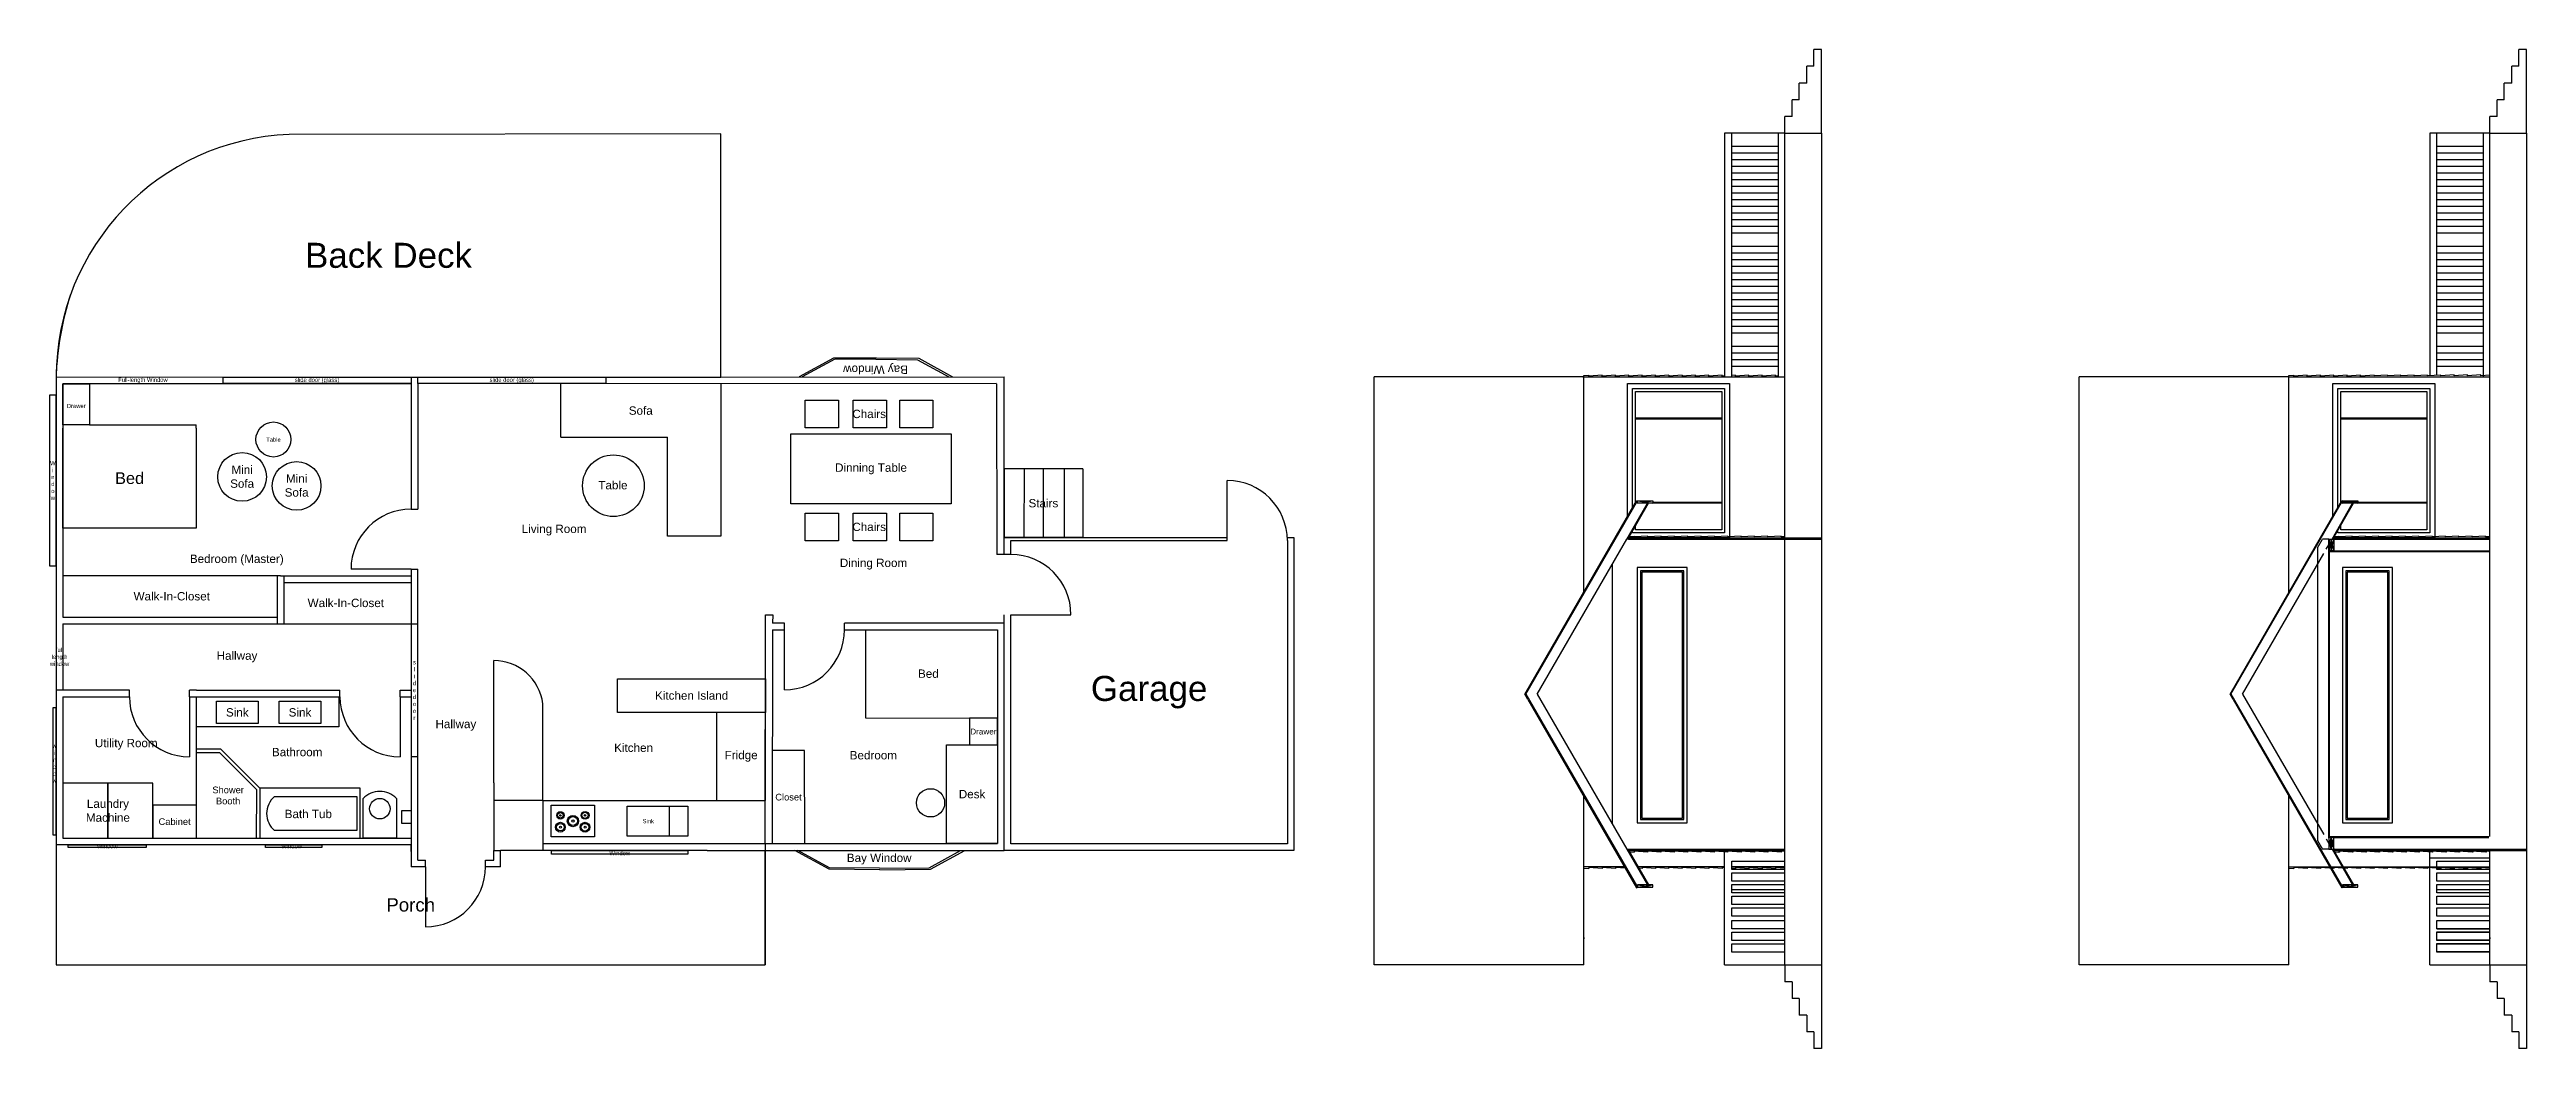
# Model space of a CAD drawing. Header units: inches. Extents: x -6828 to 2813, y -88 to 4822.
# Drawn here: x 1327 to 2813, y 1280 to 1878 of the extents above; entities that cross this region are included whole.
import ezdxf

# ---------------------------------------------------------------- set-up
doc = ezdxf.new("R2010")
doc.units = ezdxf.units.IN
doc.styles.get("Standard").update_dxf_attribs({"font": 'arial.ttf'})

msp = doc.modelspace()

# ---------------------------------------------------------------- texts
for s, width, insert, char_height, attachment_point in [('Back Deck', 398.621, (1530.5, 1755), 15, 5), ('Full-length Window', 96.091, (1383.2, 1680.1), 2.5, 5), ('slide door (glass)', 112.702, (1487.6, 1680.1), 2.5, 5), ('slide door (glass)', 112.702, (1604.4, 1680.1), 2.5, 5), ('Drawer', 16, (1343.2, 1664.8), 2.5, 5), ('Sofa', 96, (1681.8, 1662), 5, 5), ('Chairs', 76.494, (1818.8, 1660), 5, 5), ('Table', 0.0644, (1461.5, 1644.6), 2.5, 5), ('W\\Pi\\Pn\\Pd\\Po\\Pw', 3.957, (1329.2, 1620.1), 2.5, 5), ('Bed', 80, (1375.2, 1621.5), 7, 5), ('Mini\\PSofa', 0.0206, (1442.7, 1622.4), 5, 5), ('Mini\\PSofa', 0.0206, (1475.4, 1617.1), 5, 5), ('Table', 0.719, (1665.1, 1617.3), 5, 5), ('Dinning Table', 96, (1819.9, 1627.1), 5, 5), ('Stairs', 47.178, (1923.3, 1606.5), 5, 5), ('Living Room', 49.654, (1629.8, 1590.4), 5, 5), ('Chairs', 76.494, (1818.8, 1592.3), 5, 5), ('Bedroom (Master)', 208.775, (1439.5, 1569.2), 5, 8), ('Dining Room', 62.878, (1821.4, 1570), 5, 5), ('Walk-In-Closet', 130.614, (1400.5, 1550.7), 5, 5), ('Walk-In-Closet', 78.195, (1504.9, 1546.7), 5, 5), ('full length\\Pwindow', 4.008, (1333.2, 1514.4), 2.5, 5), ('Hallway', 208.81, (1439.6, 1514.4), 5, 5), ('s\\Pl\\Pi\\Pd\\Pe\\Pd\\Po\\Po\\Pr', 4.133, (1546, 1494.5), 2.5, 5), ('Garage', 165.79, (1986.7, 1493.2), 15, 5), ('Kitchen Island', 88.855, (1712.3, 1491.2), 5, 5), ('Sink', 24.925, (1439.8, 1481.1), 5, 5), ('Sink', 24.925, (1477.4, 1481.1), 5, 5), ('Hallway', 45.611, (1570.9, 1473.4), 5, 5), ('w\\Pi\\Pn\\Pd\\Po\\Pw', 1.979, (1330.2, 1450.6), 2.5, 5), ('Utility Room', 84.136, (1373.2, 1462), 5, 5), ('Bathroom', 71.508, (1475.7, 1457.3), 5, 5), ('Kitchen', 39.807, (1677.5, 1459.9), 5, 5), ('Fridge', 29.527, (1742, 1454.8), 5, 5), ('Laundry\\PMachine ', 54, (1362.2, 1422.2), 5, 5), ('Shower\\PBooth', 38.068, (1434.3, 1431.3), 4, 5), ('Cabinet', 26.134, (1402.2, 1415.6), 4, 5), ('Bath Tub', 61.888, (1482.4, 1420.2), 5, 5), ('Sink', 25.137, (1686.3, 1415.9), 2.5, 5), ('Window', 46.833, (1361.8, 1400.9), 2.5, 5), ('Window', 21.155, (1472.4, 1400.9), 2.5, 5), ('Window', 81.672, (1669.2, 1396.7), 2.5, 5), ('Bay Window', 87.941, (1824.8, 1393.2), 5, 5), ('Porch', 425.333, (1543.8, 1365.7), 8, 5)]:
    msp.add_mtext_dynamic_manual_height_columns(s, width=width, gutter_width=12.5, heights=[0], dxfattribs=dict(insert=insert, char_height=char_height, attachment_point=attachment_point))
at = {"attachment_point": 5}
for s, width, insert, char_height, rotation in [('Bay Window', 87.941, (1822.6, 1687.3), 5, 180.0101), ('Bed', 75, (1854.3, 1504.3), 5, 360), ('Drawer', 16.901, (1887.3, 1469.6), 3.5, 360), ('Bedroom', 164.35, (1821.3, 1455.4), 5, 360), ('Closet', 19.412, (1770.4, 1430.3), 4, 360), ('Desk', 30.576, (1880.5, 1432.1), 5, 360)]:
    msp.add_mtext_dynamic_manual_height_columns(s, width=width, gutter_width=12.5, heights=[0], dxfattribs=dict(at, insert=insert, char_height=char_height, rotation=rotation))

# ---------------------------------------------------------------- linework, layer by layer
for p, q in [((2385.4, 1868.4), (2385.4, 1878.4)), ((2387.9, 1878.4), (2385.4, 1878.4)), ((2389.9, 1878.4), (2387.9, 1878.4)), ((2389.9, 1828.4), (2389.9, 1878.4)), ((2808.3, 1868.4), (2808.3, 1878.4)), ((2810.8, 1878.4), (2808.3, 1878.4)), ((2812.8, 1878.4), (2810.8, 1878.4)), ((2812.8, 1828.4), (2812.8, 1878.4)), ((2376.5, 1848.4), (2376.5, 1858.4)), ((2381.1, 1858.4), (2376.5, 1858.4)), ((2381.1, 1858.4), (2381.1, 1868.4)), ((2385.4, 1868.4), (2381.1, 1868.4)), ((2799.4, 1848.4), (2799.4, 1858.4)), ((2804.1, 1858.4), (2799.4, 1858.4)), ((2804.1, 1858.4), (2804.1, 1868.4)), ((2808.3, 1868.4), (2804.1, 1868.4)), ((2372.3, 1838.4), (2372.3, 1848.4)), ((2376.5, 1848.4), (2372.3, 1848.4)), ((2795.3, 1838.4), (2795.3, 1848.4)), ((2799.4, 1848.4), (2795.3, 1848.4)), ((2367.9, 1828.4), (2331.9, 1828.4)), ((2331.9, 1828.4), (2331.9, 1682.2)), ((2335.9, 1828.4), (2335.9, 1682.2)), ((2367.9, 1828.4), (2363.9, 1828.4)), ((2363.9, 1828.4), (2363.9, 1682.2)), ((2367.9, 1828.4), (2367.9, 1838.4)), ((2372.3, 1838.4), (2367.9, 1838.4)), ((2367.9, 1585.8), (2367.9, 1828.4)), ((2367.9, 1828.4), (2389.9, 1828.4)), ((2389.9, 1828.4), (2389.9, 1329.7)), ((2790.8, 1828.4), (2754.8, 1828.4)), ((2754.8, 1828.4), (2754.8, 1682.9)), ((2758.8, 1828.4), (2758.8, 1683.2)), ((2790.8, 1828.4), (2786.8, 1828.4)), ((2786.8, 1828.4), (2786.8, 1682.2)), ((2790.8, 1828.4), (2790.8, 1838.4)), ((2795.3, 1838.4), (2790.8, 1838.4)), ((2790.8, 1585.8), (2790.8, 1828.4)), ((2790.8, 1828.4), (2812.8, 1828.4)), ((2812.8, 1828.4), (2812.8, 1329.7)), ((2363.9, 1820.4), (2335.9, 1820.4)), ((2363.9, 1816.4), (2335.9, 1816.4)), ((2786.8, 1820.4), (2758.8, 1820.4)), ((2786.8, 1816.4), (2758.8, 1816.4)), ((2363.9, 1812.4), (2335.9, 1812.4)), ((2363.9, 1812.4), (2335.9, 1812.4)), ((2363.9, 1808.4), (2335.9, 1808.4)), ((2363.9, 1808.4), (2335.9, 1808.4)), ((2363.9, 1804.4), (2335.9, 1804.4)), ((2363.9, 1804.4), (2335.9, 1804.4)), ((2363.9, 1800.4), (2335.9, 1800.4)), ((2363.9, 1800.4), (2335.9, 1800.4)), ((2786.8, 1812.4), (2758.8, 1812.4)), ((2786.8, 1812.4), (2758.8, 1812.4)), ((2786.8, 1808.4), (2758.8, 1808.4)), ((2786.8, 1808.4), (2758.8, 1808.4)), ((2786.8, 1804.4), (2758.8, 1804.4)), ((2786.8, 1804.4), (2758.8, 1804.4)), ((2786.8, 1800.4), (2758.8, 1800.4)), ((2786.8, 1800.4), (2758.8, 1800.4)), ((2363.9, 1796.4), (2335.9, 1796.4)), ((2363.9, 1796.4), (2335.9, 1796.4)), ((2363.9, 1792.4), (2335.9, 1792.4)), ((2363.9, 1792.4), (2335.9, 1792.4)), ((2363.9, 1788.4), (2335.9, 1788.4)), ((2363.9, 1788.4), (2335.9, 1788.4)), ((2363.9, 1784.4), (2335.9, 1784.4)), ((2363.9, 1784.4), (2335.9, 1784.4)), ((2786.8, 1796.4), (2758.8, 1796.4)), ((2786.8, 1796.4), (2758.8, 1796.4)), ((2786.8, 1792.4), (2758.8, 1792.4)), ((2786.8, 1792.4), (2758.8, 1792.4)), ((2786.8, 1788.4), (2758.8, 1788.4)), ((2786.8, 1788.4), (2758.8, 1788.4)), ((2786.8, 1784.4), (2758.8, 1784.4)), ((2786.8, 1784.4), (2758.8, 1784.4)), ((2363.9, 1780.4), (2335.9, 1780.4)), ((2363.9, 1780.4), (2335.9, 1780.4)), ((2363.9, 1776.4), (2335.9, 1776.4)), ((2363.9, 1776.4), (2335.9, 1776.4)), ((2363.9, 1772.4), (2335.9, 1772.4)), ((2363.9, 1772.4), (2335.9, 1772.4)), ((2363.9, 1768.4), (2335.9, 1768.4)), ((2363.9, 1768.4), (2335.9, 1768.4)), ((2786.8, 1780.4), (2758.8, 1780.4)), ((2786.8, 1780.4), (2758.8, 1780.4)), ((2786.8, 1776.4), (2758.8, 1776.4)), ((2786.8, 1776.4), (2758.8, 1776.4)), ((2786.8, 1772.4), (2758.8, 1772.4)), ((2786.8, 1772.4), (2758.8, 1772.4)), ((2786.8, 1768.4), (2758.8, 1768.4)), ((2786.8, 1768.4), (2758.8, 1768.4)), ((2363.9, 1760.4), (2335.9, 1760.4)), ((2363.9, 1760.4), (2335.9, 1760.4)), ((2363.9, 1756.4), (2335.9, 1756.4)), ((2786.8, 1760.4), (2758.8, 1760.4)), ((2786.8, 1760.4), (2758.8, 1760.4)), ((2786.8, 1756.4), (2758.8, 1756.4)), ((2363.9, 1752.4), (2335.9, 1752.4)), ((2363.9, 1752.4), (2335.9, 1752.4)), ((2363.9, 1748.4), (2335.9, 1748.4)), ((2363.9, 1748.4), (2335.9, 1748.4)), ((2363.9, 1744.4), (2335.9, 1744.4)), ((2363.9, 1744.4), (2335.9, 1744.4)), ((2363.9, 1740.4), (2335.9, 1740.4)), ((2363.9, 1740.4), (2335.9, 1740.4)), ((2786.8, 1752.4), (2758.8, 1752.4)), ((2786.8, 1752.4), (2758.8, 1752.4)), ((2786.8, 1748.4), (2758.8, 1748.4)), ((2786.8, 1748.4), (2758.8, 1748.4)), ((2786.8, 1744.4), (2758.8, 1744.4)), ((2786.8, 1744.4), (2758.8, 1744.4)), ((2786.8, 1740.4), (2758.8, 1740.4)), ((2786.8, 1740.4), (2758.8, 1740.4)), ((2363.9, 1736.4), (2335.9, 1736.4)), ((2363.9, 1736.4), (2335.9, 1736.4)), ((2363.9, 1732.4), (2335.9, 1732.4)), ((2363.9, 1732.4), (2335.9, 1732.4)), ((2363.9, 1728.4), (2335.9, 1728.4)), ((2363.9, 1728.4), (2335.9, 1728.4)), ((2363.9, 1724.4), (2335.9, 1724.4)), ((2363.9, 1724.4), (2335.9, 1724.4)), ((2786.8, 1736.4), (2758.8, 1736.4)), ((2786.8, 1736.4), (2758.8, 1736.4)), ((2786.8, 1732.4), (2758.8, 1732.4)), ((2786.8, 1732.4), (2758.8, 1732.4)), ((2786.8, 1728.4), (2758.8, 1728.4)), ((2786.8, 1728.4), (2758.8, 1728.4)), ((2786.8, 1724.4), (2758.8, 1724.4)), ((2786.8, 1724.4), (2758.8, 1724.4)), ((2363.9, 1720.4), (2335.9, 1720.4)), ((2363.9, 1720.4), (2335.9, 1720.4)), ((2363.9, 1716.4), (2335.9, 1716.4)), ((2363.9, 1716.4), (2335.9, 1716.4)), ((2363.9, 1712.4), (2335.9, 1712.4)), ((2363.9, 1712.4), (2335.9, 1712.4)), ((2786.8, 1720.4), (2758.8, 1720.4)), ((2786.8, 1720.4), (2758.8, 1720.4)), ((2786.8, 1716.4), (2758.8, 1716.4)), ((2786.8, 1716.4), (2758.8, 1716.4)), ((2786.8, 1712.4), (2758.8, 1712.4)), ((2786.8, 1712.4), (2758.8, 1712.4)), ((1823, 1693.7), (1797.3, 1693.4)), ((1823, 1693.7), (1823, 1693.7)), ((1823, 1693.7), (1848.6, 1693.5)), ((2363.9, 1708.4), (2335.9, 1708.4)), ((2363.9, 1708.4), (2335.9, 1708.4)), ((2363.9, 1700.4), (2335.9, 1700.4)), ((2363.9, 1700.4), (2335.9, 1700.4)), ((2363.9, 1696.4), (2335.9, 1696.4)), ((2786.8, 1708.4), (2758.8, 1708.4)), ((2786.8, 1708.4), (2758.8, 1708.4)), ((2786.8, 1700.4), (2758.8, 1700.4)), ((2786.8, 1700.4), (2758.8, 1700.4)), ((2786.8, 1696.4), (2758.8, 1696.4)), ((1331.2, 1682.1), (1899.7, 1682.2)), ((1331.2, 1682.1), (1331.2, 1534.3)), ((1331.2, 1682.1), (1331.2, 1682.1)), ((1797.3, 1693.4), (1776.8, 1682.2)), ((1798.1, 1692.8), (1778.7, 1682.2)), ((1822.7, 1692.8), (1798.1, 1692.8)), ((1822.7, 1692.8), (1822.7, 1692.8)), ((1822.7, 1692.8), (1847.8, 1692.5)), ((1847.8, 1692.5), (1866.6, 1682.2)), ((1848.6, 1693.5), (1868.7, 1682.2)), ((1899.8, 1575.7), (1899.7, 1682.2)), ((2121.6, 1329.7), (2121.6, 1682.2)), ((2246.9, 1682.2), (2121.6, 1682.2)), ((2246.9, 1682.2), (2367.9, 1682.2)), ((2247.4, 1683), (2250.4, 1683.2)), ((2247.4, 1682.2), (2247.4, 1683)), ((2247.4, 1553.3), (2247.4, 1682.2)), ((2258.4, 1683.2), (2250.4, 1682.7)), ((2250.4, 1682.2), (2250.4, 1683.2)), ((2250.4, 1682.2), (2250.4, 1682.7)), ((2258.4, 1682.7), (2258.4, 1683.2)), ((2266.4, 1683.2), (2258.4, 1682.7)), ((2266.4, 1682.7), (2266.4, 1683.2)), ((2274.4, 1683.2), (2266.4, 1682.7)), ((2274.4, 1682.7), (2274.4, 1683.2)), ((2282.4, 1683.2), (2274.4, 1682.7)), ((2282.4, 1682.7), (2282.4, 1683.2)), ((2290.4, 1683.2), (2282.4, 1682.7)), ((2290.4, 1682.7), (2290.4, 1683.2)), ((2298.4, 1683.2), (2290.4, 1682.7)), ((2306.4, 1683.2), (2298.4, 1682.7)), ((2298.4, 1683.2), (2298.4, 1682.7)), ((2314.4, 1683.2), (2306.4, 1682.7)), ((2306.4, 1683.2), (2306.4, 1682.7)), ((2314.4, 1682.7), (2314.4, 1683.2)), ((2322.4, 1683.2), (2314.4, 1682.7)), ((2322.4, 1682.7), (2322.4, 1683.2)), ((2330.4, 1683.2), (2322.4, 1682.7)), ((2330.4, 1682.7), (2330.4, 1683.2)), ((2331.9, 1682.8), (2330.4, 1682.7)), ((2363.9, 1692.4), (2335.9, 1692.4)), ((2363.9, 1692.4), (2335.9, 1692.4)), ((2363.9, 1688.4), (2335.9, 1688.4)), ((2338.4, 1683.2), (2335.9, 1683)), ((2338.4, 1682.7), (2338.4, 1683.2)), ((2346.4, 1683.2), (2338.4, 1682.7)), ((2346.4, 1682.7), (2346.4, 1683.2)), ((2354.4, 1683.2), (2346.4, 1682.7)), ((2354.4, 1682.7), (2354.4, 1683.2)), ((2362.4, 1683.2), (2354.4, 1682.7)), ((2362.4, 1682.7), (2362.4, 1683.2)), ((2363.9, 1682.8), (2362.4, 1682.7)), ((2367.9, 1682.2), (2367.9, 1683)), ((2544.5, 1329.7), (2544.5, 1682.2)), ((2669.9, 1682.2), (2544.5, 1682.2)), ((2669.9, 1682.2), (2790.8, 1682.2)), ((2670.3, 1683), (2673.3, 1683.2)), ((2670.3, 1682.2), (2670.3, 1683)), ((2670.3, 1553.3), (2670.3, 1682.2)), ((2681.3, 1683.2), (2673.3, 1682.6)), ((2673.3, 1682.2), (2673.3, 1683.2)), ((2673.3, 1682.2), (2673.3, 1682.6)), ((2681.3, 1682.7), (2681.3, 1683.2)), ((2689.3, 1683.2), (2681.3, 1682.7)), ((2689.3, 1682.7), (2689.3, 1683.2)), ((2697.3, 1683.2), (2689.3, 1682.7)), ((2697.3, 1682.7), (2697.3, 1683.2)), ((2705.3, 1683.2), (2697.3, 1682.7)), ((2705.3, 1682.7), (2705.3, 1683.2)), ((2713.3, 1683.2), (2705.3, 1682.7)), ((2713.3, 1682.7), (2713.3, 1683.2)), ((2721.4, 1683.3), (2713.4, 1682.7)), ((2729.4, 1683.3), (2721.4, 1682.8)), ((2721.4, 1683.3), (2721.4, 1682.8)), ((2737.4, 1683.3), (2729.4, 1682.8)), ((2729.4, 1683.3), (2729.4, 1682.8)), ((2737.4, 1682.8), (2737.4, 1683.3)), ((2745.4, 1683.3), (2737.4, 1682.8)), ((2745.4, 1682.8), (2745.4, 1683.3)), ((2753.4, 1683.3), (2745.4, 1682.8)), ((2753.4, 1682.8), (2753.4, 1683.3)), ((2761.4, 1683.3), (2753.4, 1682.8)), ((2786.8, 1692.4), (2758.8, 1692.4)), ((2786.8, 1692.4), (2758.8, 1692.4)), ((2786.8, 1688.4), (2758.8, 1688.4)), ((2769.4, 1683.4), (2761.4, 1682.8)), ((2761.4, 1682.8), (2761.4, 1683.3)), ((2769.4, 1682.9), (2769.4, 1683.4)), ((2777.4, 1683.4), (2769.4, 1682.9)), ((2777.4, 1682.9), (2777.4, 1683.4)), ((2785.4, 1683.4), (2777.4, 1682.9)), ((2785.4, 1682.9), (2785.4, 1683.4)), ((2790.8, 1683.2), (2785.4, 1682.9)), ((2790.8, 1682.4), (2790.8, 1683.2)), ((1544, 1678.1), (1335.2, 1678.1)), ((1335.2, 1678.1), (1335.2, 1538.3)), ((1544, 1678.1), (1544, 1602.9)), ((1895.2, 1678.2), (1548.1, 1678.1)), ((1548.1, 1678.1), (1548.1, 1602.9)), ((1633.8, 1646.1), (1633.8, 1678.1)), ((1729.8, 1678.1), (1729.8, 1586.7)), ((1895.2, 1678.1), (1895.4, 1575.7)), ((2273.7, 1678.2), (2334.9, 1678.2)), ((2696.6, 1678.2), (2757.9, 1678.2)), ((1351.1, 1653.4), (1415.2, 1653.4)), ((1415.2, 1651.5), (1415.2, 1653.4)), ((2278.5, 1657.6), (2330.2, 1657.6)), ((2278.5, 1657.1), (2330.2, 1657.1)), ((2701.4, 1657.6), (2753.1, 1657.6)), ((2701.4, 1657.1), (2753.1, 1657.1)), ((1633.8, 1646.1), (1697.8, 1646.1)), ((1697.8, 1586.7), (1697.8, 1646.1)), ((1946.9, 1627.2), (1899.7, 1627.2)), ((1899.7, 1627.2), (1899.7, 1585.9)), ((1911.8, 1627.2), (1911.5, 1585.9)), ((1923.3, 1585.9), (1923.3, 1627.2)), ((1935.7, 1627.2), (1935.7, 1585.9)), ((1946.9, 1627.2), (1946.9, 1585.9)), ((2033.6, 1584.1), (2033.6, 1620.1)), ((2212, 1492.1), (2279.1, 1608.2)), ((2212.6, 1492.1), (2279.6, 1608)), ((2273.2, 1585), (2285.6, 1606.5)), ((2273.8, 1585), (2286.2, 1606.5)), ((2278.5, 1607.2), (2278.5, 1607.2)), ((2279.1, 1608.2), (2279.6, 1608)), ((2279.6, 1608), (2288.8, 1606.5)), ((2279.6, 1606.5), (2288.8, 1608)), ((2284.1, 1607.2), (2284.2, 1607.2)), ((2288.8, 1607.2), (2330.2, 1607.2)), ((2288.8, 1606.7), (2330.2, 1606.7)), ((2635, 1492.1), (2702.1, 1608.2)), ((2635.5, 1492.1), (2702.5, 1608)), ((2696.2, 1585), (2708.5, 1606.5)), ((2696.7, 1585), (2709.1, 1606.5)), ((2701.4, 1607.2), (2753.1, 1607.2)), ((2701.4, 1606.7), (2753.1, 1606.7)), ((2702.1, 1608.2), (2702.5, 1608)), ((2702.5, 1608), (2711.7, 1606.5)), ((2702.5, 1606.5), (2711.7, 1608)), ((1544, 1602.9), (1548.1, 1602.9)), ((1729.8, 1586.7), (1697.8, 1586.7)), ((1903.8, 1575.7), (1895.4, 1575.7)), ((1899.7, 1585.9), (2033.6, 1585.9)), ((1946.9, 1585.9), (1899.7, 1585.9)), ((1899.7, 1585.9), (1923.3, 1585.9)), ((1903.8, 1575.7), (1903.8, 1584.1)), ((2069.5, 1585.9), (2073.4, 1585.9)), ((2073.4, 1585.9), (2073.4, 1398.4)), ((2219.5, 1492.1), (2273.2, 1585)), ((2274.2, 1585), (2273.2, 1585)), ((2274.2, 1585.8), (2389.9, 1585.8)), ((2274.2, 1585), (2389.9, 1585)), ((2274.7, 1586.6), (2277.8, 1586.8)), ((2285.8, 1586.8), (2277.8, 1586.3)), ((2277.8, 1585.8), (2277.8, 1586.8)), ((2277.8, 1585.8), (2277.8, 1586.3)), ((2285.8, 1586.3), (2285.8, 1586.8)), ((2293.8, 1586.8), (2285.8, 1586.3)), ((2293.8, 1586.3), (2293.8, 1586.8)), ((2301.8, 1586.8), (2293.8, 1586.3)), ((2301.8, 1586.3), (2301.8, 1586.8)), ((2309.8, 1586.8), (2301.8, 1586.3)), ((2309.8, 1586.3), (2309.8, 1586.8)), ((2317.8, 1586.8), (2309.8, 1586.3)), ((2317.8, 1586.3), (2317.8, 1586.8)), ((2325.8, 1586.8), (2317.8, 1586.3)), ((2333.8, 1586.8), (2325.8, 1586.3)), ((2325.8, 1586.8), (2325.8, 1586.3)), ((2341.8, 1586.8), (2333.8, 1586.3)), ((2333.8, 1586.8), (2333.8, 1586.3)), ((2341.8, 1586.3), (2341.8, 1586.8)), ((2349.8, 1586.8), (2341.8, 1586.3)), ((2349.8, 1586.3), (2349.8, 1586.8)), ((2357.8, 1586.8), (2349.8, 1586.3)), ((2357.8, 1586.3), (2357.8, 1586.8)), ((2365.8, 1586.8), (2357.8, 1586.3)), ((2365.8, 1586.3), (2365.8, 1586.8)), ((2367.9, 1586.4), (2365.8, 1586.3)), ((2367.9, 1399.2), (2367.9, 1585)), ((2642.5, 1492.1), (2691.2, 1576.4)), ((2687.4, 1579.8), (2690.4, 1585)), ((2687.4, 1579.8), (2687.4, 1404.4)), ((2687.4, 1579.8), (2687.4, 1404.4)), ((2694.2, 1585), (2690.4, 1585)), ((2692.6, 1578.9), (2694.2, 1581.6)), ((2695.7, 1585), (2694.2, 1578)), ((2694.2, 1585), (2695.7, 1578)), ((2694.2, 1406.2), (2694.2, 1578)), ((2694.7, 1577.5), (2790.3, 1577.5)), ((2694.7, 1406.7), (2694.7, 1577.5)), ((2695.7, 1578), (2695.7, 1585)), ((2695.7, 1578), (2697.2, 1585)), ((2697.2, 1578), (2695.7, 1585)), ((2697.2, 1585.8), (2790.3, 1585.8)), ((2697.2, 1585), (2790.3, 1585)), ((2697.2, 1578), (2790.3, 1578)), ((2697.7, 1586.6), (2700.2, 1586.8)), ((2708.2, 1586.8), (2700.2, 1586.3)), ((2700.2, 1585.8), (2700.2, 1586.8)), ((2700.2, 1585.8), (2700.2, 1586.3)), ((2708.2, 1586.3), (2708.2, 1586.8)), ((2716.2, 1586.8), (2708.2, 1586.3)), ((2716.2, 1586.3), (2716.2, 1586.8)), ((2724.2, 1586.8), (2716.2, 1586.3)), ((2724.2, 1586.3), (2724.2, 1586.8)), ((2732.2, 1586.8), (2724.2, 1586.3)), ((2732.2, 1586.3), (2732.2, 1586.8)), ((2740.2, 1586.8), (2732.2, 1586.3)), ((2740.2, 1586.3), (2740.2, 1586.8)), ((2748.2, 1586.8), (2740.2, 1586.3)), ((2756.2, 1586.8), (2748.2, 1586.3)), ((2748.2, 1586.8), (2748.2, 1586.3)), ((2764.2, 1586.8), (2756.2, 1586.3)), ((2756.2, 1586.8), (2756.2, 1586.3)), ((2764.2, 1586.3), (2764.2, 1586.8)), ((2772.2, 1586.8), (2764.2, 1586.3)), ((2772.2, 1586.3), (2772.2, 1586.8)), ((2780.2, 1586.8), (2772.2, 1586.3)), ((2780.2, 1586.3), (2780.2, 1586.8)), ((2788.2, 1586.8), (2780.2, 1586.3)), ((2788.2, 1586.3), (2788.2, 1586.8)), ((2790.3, 1586.4), (2788.2, 1586.3)), ((2790.8, 1406.7), (2790.8, 1585.8)), ((1463.8, 1563), (1463.8, 1534.3)), ((1465.8, 1563), (1544, 1563)), ((1467.8, 1563), (1467.8, 1534.3)), ((1544, 1566.9), (1508, 1566.9)), ((1544, 1566.9), (1544, 1388.6)), ((1544, 1566.9), (1548.1, 1566.9)), ((1548.1, 1392.6), (1548.1, 1566.9)), ((2264.5, 1569.8), (2264.5, 1414.4)), ((1467.8, 1559), (1544, 1559)), ((1331.2, 1534.3), (1331.2, 1401.7)), ((1335.2, 1538.3), (1463.8, 1538.3)), ((1335.2, 1534.3), (1543.9, 1534.3)), ((1335.2, 1534.3), (1335.2, 1494.5)), ((1544, 1534.3), (1548.1, 1534.3)), ((1756.5, 1402.5), (1756.7, 1539.7)), ((1756.7, 1539.7), (1761, 1539.7)), ((1760.9, 1530.7), (1760.6, 1402.5)), ((1761, 1539.7), (1760.9, 1534.6)), ((1768, 1534.6), (1760.9, 1534.6)), ((1760.9, 1530.7), (1768, 1530.7)), ((1768, 1530.7), (1768, 1534.6)), ((1768, 1494.7), (1768, 1530.7)), ((1899.8, 1534.6), (1804, 1534.6)), ((1804, 1530.7), (1804, 1534.6)), ((1804, 1530.7), (1895.8, 1530.6)), ((1816.8, 1477.6), (1816.8, 1530.9)), ((1895.8, 1530.6), (1895.8, 1402.5)), ((1899.7, 1534.6), (1899.8, 1534.6)), ((1899.8, 1398.5), (1899.8, 1539.7)), ((1899.8, 1402.4), (1899.8, 1534.6)), ((1903.8, 1402.4), (1903.8, 1539.7)), ((1903.8, 1539.7), (1939.8, 1539.7)), ((1593.6, 1438.9), (1593.6, 1512.2)), ((1335.2, 1494.5), (1331.2, 1494.5)), ((1375.1, 1494.5), (1335.2, 1494.5)), ((1335.2, 1490.5), (1375.1, 1490.5)), ((1335.2, 1490.5), (1335.2, 1405.7)), ((1375.1, 1490.5), (1375.1, 1494.5)), ((1375.1, 1490.5), (1375.1, 1490.5)), ((1411, 1490.5), (1411.1, 1490.5)), ((1411, 1490.5), (1501.4, 1490.5)), ((1415.3, 1494.5), (1411.1, 1494.5)), ((1411.1, 1490.5), (1411.1, 1494.5)), ((1411.1, 1490.5), (1411.1, 1454.5)), ((1500.8, 1490.5), (1500.8, 1472.5)), ((1501.4, 1490.5), (1501.4, 1494.5)), ((1537.4, 1490.5), (1537.4, 1494.5)), ((1537.4, 1490.5), (1537.4, 1454.5)), ((1537.4, 1490.5), (1544, 1490.5)), ((1544, 1494.5), (1544, 1494.5)), ((1623.1, 1428.4), (1623.1, 1486.3)), ((2213.9, 1488.9), (2212, 1492.1)), ((2212.6, 1492.1), (2279.6, 1376.3)), ((2213.9, 1488.9), (2279.1, 1376)), ((2219.5, 1492.1), (2273.2, 1399.2)), ((2636.8, 1488.9), (2635, 1492.1)), ((2635.5, 1492.1), (2702.5, 1376.3)), ((2635.5, 1492.1), (2702.5, 1376.3)), ((2636.8, 1488.9), (2702.1, 1376)), ((2636.8, 1488.9), (2702.1, 1376)), ((2642.5, 1492.1), (2691.2, 1407.9)), ((1500.8, 1472.5), (1415.3, 1472.5)), ((1816.8, 1477.9), (1895.8, 1477.6)), ((1430, 1459), (1415.3, 1459)), ((1415.3, 1457), (1429.1, 1457)), ((1451.5, 1434.6), (1429.1, 1457)), ((1453.4, 1435.7), (1430, 1459)), ((1544, 1454.6), (1548.1, 1454.6)), ((1451.4, 1405.7), (1451.5, 1434.6)), ((1593.6, 1438.9), (1593.6, 1398.4)), ((1623.1, 1428.4), (1593.6, 1428.4)), ((1623.1, 1428.4), (1727.2, 1428.4)), ((1623.1, 1428.4), (1623.1, 1402.4)), ((2247.4, 1329.7), (2247.4, 1430.9)), ((2670.2, 1329.7), (2670.2, 1431.1)), ((1698.9, 1424.9), (1698.9, 1406.9)), ((2694.2, 1424.4), (2694.2, 1424.4)), ((1415.3, 1401.7), (1331.2, 1401.7)), ((1331.2, 1401.7), (1331.2, 1329.7)), ((1335.2, 1405.7), (1415.3, 1405.7)), ((1415.3, 1405.7), (1544, 1405.7)), ((1544, 1397.7), (1544, 1401.7)), ((1593.6, 1398.4), (1597.6, 1398.4)), ((1721.6, 1398.4), (1597.6, 1398.4)), ((1623.1, 1402.5), (1895.8, 1402.5)), ((1623.1, 1402.4), (1623.1, 1398.4)), ((1721.6, 1398.4), (1899.8, 1398.4)), ((1756.5, 1402.5), (1756.5, 1329.7)), ((1756.5, 1329.7), (1756.5, 1398.4)), ((1794.7, 1387.1), (1774.2, 1398.4)), ((1794.9, 1388), (1776.1, 1398.4)), ((1854.8, 1388), (1873.6, 1398.4)), ((1855.6, 1387.1), (1876.1, 1398.4)), ((1876.1, 1398.4), (1876.1, 1398.4)), ((1899.8, 1402.4), (1899.8, 1402.4)), ((2069.6, 1402.4), (1903.8, 1402.4)), ((2273.2, 1399.2), (2285.6, 1377.8)), ((2273.3, 1399.1), (2367.9, 1399.1)), ((2273.7, 1398.4), (2367.9, 1398.4)), ((2273.8, 1399.1), (2286.2, 1377.8)), ((2274.7, 1397.6), (2277.7, 1397.4)), ((2277.7, 1398.4), (2277.7, 1397.9)), ((2277.7, 1398.4), (2277.7, 1397.4)), ((2285.7, 1397.4), (2277.7, 1397.9)), ((2285.7, 1397.9), (2285.7, 1397.4)), ((2293.7, 1397.4), (2285.7, 1397.9)), ((2293.7, 1397.9), (2293.7, 1397.4)), ((2301.7, 1397.4), (2293.7, 1397.9)), ((2301.7, 1397.9), (2301.7, 1397.4)), ((2309.7, 1397.4), (2301.7, 1397.9)), ((2309.7, 1397.9), (2309.7, 1397.4)), ((2317.7, 1397.4), (2309.7, 1397.9)), ((2317.7, 1397.9), (2317.7, 1397.4)), ((2325.8, 1397.4), (2317.8, 1397.9)), ((2333.8, 1397.4), (2325.8, 1397.9)), ((2325.8, 1397.4), (2325.8, 1397.9)), ((2331.9, 1329.7), (2331.9, 1397.6)), ((2341.8, 1397.4), (2333.8, 1397.9)), ((2333.8, 1397.4), (2333.8, 1397.9)), ((2341.8, 1397.9), (2341.8, 1397.4)), ((2349.8, 1397.4), (2341.8, 1397.9)), ((2349.8, 1397.9), (2349.8, 1397.4)), ((2357.8, 1397.4), (2349.8, 1397.9)), ((2357.8, 1397.9), (2357.8, 1397.4)), ((2365.8, 1397.4), (2357.8, 1397.9)), ((2365.8, 1397.9), (2365.8, 1397.4)), ((2367.9, 1397.8), (2365.8, 1397.9)), ((2367.9, 1329.7), (2367.9, 1399.2)), ((2687.4, 1404.4), (2690.4, 1399.2)), ((2687.4, 1404.4), (2690.4, 1399.2)), ((2694.2, 1399.2), (2690.4, 1399.2)), ((2694.2, 1399.2), (2690.4, 1399.2)), ((2692.6, 1405.3), (2694.2, 1402.6)), ((2692.6, 1405.3), (2694.2, 1402.6)), ((2695.7, 1399.2), (2694.2, 1406.2)), ((2694.2, 1399.2), (2695.7, 1406.2)), ((2695.7, 1399.2), (2694.2, 1406.2)), ((2694.2, 1399.2), (2695.7, 1406.2)), ((2694.7, 1406.7), (2790.3, 1406.7)), ((2695.7, 1406.2), (2695.7, 1399.2)), ((2695.7, 1406.2), (2697.2, 1399.2)), ((2697.2, 1406.2), (2695.7, 1399.2)), ((2695.7, 1406.2), (2695.7, 1399.2)), ((2695.7, 1406.2), (2697.2, 1399.2)), ((2697.2, 1406.2), (2695.7, 1399.2)), ((2696.2, 1399.2), (2708.5, 1377.8)), ((2696.2, 1399.2), (2708.5, 1377.8)), ((2696.7, 1399.2), (2709.1, 1377.8)), ((2696.7, 1399.2), (2709.1, 1377.8)), ((2697.2, 1406.2), (2790.3, 1406.2)), ((2697.2, 1399.2), (2790.3, 1399.2)), ((2697.2, 1399.2), (2812.8, 1399.2)), ((2697.2, 1398.4), (2790.3, 1398.4)), ((2697.2, 1398.4), (2812.8, 1398.4)), ((2697.6, 1397.6), (2700.7, 1397.4)), ((2697.7, 1397.6), (2700.2, 1397.4)), ((2700.2, 1398.4), (2700.2, 1397.9)), ((2700.2, 1398.4), (2700.2, 1397.4)), ((2708.2, 1397.4), (2700.2, 1397.9)), ((2700.7, 1398.4), (2700.7, 1397.9)), ((2700.7, 1398.4), (2700.7, 1397.4)), ((2708.7, 1397.4), (2700.7, 1397.9)), ((2708.2, 1397.9), (2708.2, 1397.4)), ((2716.2, 1397.4), (2708.2, 1397.9)), ((2708.7, 1397.9), (2708.7, 1397.4)), ((2716.7, 1397.4), (2708.7, 1397.9)), ((2716.2, 1397.9), (2716.2, 1397.4)), ((2724.2, 1397.4), (2716.2, 1397.9)), ((2716.7, 1397.9), (2716.7, 1397.4)), ((2724.7, 1397.4), (2716.7, 1397.9)), ((2724.2, 1397.9), (2724.2, 1397.4)), ((2732.2, 1397.4), (2724.2, 1397.9)), ((2724.7, 1397.9), (2724.7, 1397.4)), ((2732.7, 1397.4), (2724.7, 1397.9)), ((2732.2, 1397.9), (2732.2, 1397.4)), ((2740.2, 1397.4), (2732.2, 1397.9)), ((2732.7, 1397.9), (2732.7, 1397.4)), ((2740.7, 1397.4), (2732.7, 1397.9)), ((2740.2, 1397.9), (2740.2, 1397.4)), ((2748.2, 1397.4), (2740.2, 1397.9)), ((2740.7, 1397.9), (2740.7, 1397.4)), ((2748.7, 1397.4), (2740.7, 1397.9)), ((2756.2, 1397.4), (2748.2, 1397.9)), ((2748.2, 1397.4), (2748.2, 1397.9)), ((2756.7, 1397.4), (2748.7, 1397.9)), ((2748.7, 1397.4), (2748.7, 1397.9)), ((2754.8, 1329.7), (2754.8, 1398.5)), ((2754.8, 1398.5), (2790.8, 1398.4)), ((2764.2, 1397.4), (2756.2, 1397.9)), ((2756.2, 1397.4), (2756.2, 1397.9)), ((2764.7, 1397.4), (2756.7, 1397.9)), ((2756.7, 1397.4), (2756.7, 1397.9)), ((2764.2, 1397.9), (2764.2, 1397.4)), ((2772.2, 1397.4), (2764.2, 1397.9)), ((2764.7, 1397.9), (2764.7, 1397.4)), ((2772.7, 1397.4), (2764.7, 1397.9)), ((2772.2, 1397.9), (2772.2, 1397.4)), ((2780.2, 1397.4), (2772.2, 1397.9)), ((2772.7, 1397.9), (2772.7, 1397.4)), ((2780.7, 1397.4), (2772.7, 1397.9)), ((2780.2, 1397.9), (2780.2, 1397.4)), ((2788.2, 1397.4), (2780.2, 1397.9)), ((2780.7, 1397.9), (2780.7, 1397.4)), ((2788.7, 1397.4), (2780.7, 1397.9)), ((2788.2, 1397.9), (2788.2, 1397.4)), ((2790.3, 1397.8), (2788.2, 1397.9)), ((2788.7, 1397.9), (2788.7, 1397.4)), ((2790.8, 1397.8), (2788.7, 1397.9)), ((2790.8, 1329.7), (2790.8, 1398.4)), ((1552.7, 1388.6), (1544, 1388.6)), ((1548.1, 1392.6), (1552.7, 1392.6)), ((1552.7, 1388.6), (1552.7, 1392.6)), ((1552.7, 1388.6), (1552.7, 1352.6)), ((1588.7, 1388.6), (1588.7, 1392.6)), ((1588.7, 1392.6), (1593.6, 1392.6)), ((1593.6, 1388.6), (1588.7, 1388.6)), ((1825.2, 1386.8), (1794.7, 1387.1)), ((1824.9, 1387.8), (1794.9, 1388)), ((1824.9, 1387.8), (1854.8, 1388)), ((1824.9, 1387.8), (1824.9, 1387.8)), ((1825.2, 1386.8), (1855.6, 1387.1)), ((1825.2, 1386.8), (1825.2, 1386.8)), ((2271.8, 1388.6), (2247.4, 1388.6)), ((2247.4, 1387.8), (2250.4, 1387.6)), ((2250.4, 1388.6), (2250.4, 1388.1)), ((2250.4, 1388.6), (2250.4, 1387.6)), ((2258.4, 1387.6), (2250.4, 1388.1)), ((2258.4, 1388.1), (2258.4, 1387.6)), ((2266.4, 1387.6), (2258.4, 1388.1)), ((2266.4, 1388.1), (2266.4, 1387.6)), ((2272.3, 1387.8), (2266.4, 1388.1)), ((2331.9, 1388.6), (2279.3, 1388.6)), ((2282.4, 1387.6), (2279.8, 1387.8)), ((2282.4, 1388.1), (2282.4, 1387.6)), ((2290.4, 1387.6), (2282.4, 1388.1)), ((2290.4, 1388.1), (2290.4, 1387.6)), ((2298.4, 1387.6), (2290.4, 1388.1)), ((2306.4, 1387.6), (2298.4, 1388.1)), ((2298.4, 1387.6), (2298.4, 1388.1)), ((2314.4, 1387.6), (2306.4, 1388.1)), ((2306.4, 1387.6), (2306.4, 1388.1)), ((2314.4, 1388.1), (2314.4, 1387.6)), ((2322.4, 1387.6), (2314.4, 1388.1)), ((2322.4, 1388.1), (2322.4, 1387.6)), ((2330.4, 1387.6), (2322.4, 1388.1)), ((2330.4, 1388.1), (2330.4, 1387.6)), ((2331.9, 1388), (2330.4, 1388.1)), ((2336.1, 1386.9), (2336.1, 1391.9)), ((2336.1, 1391.9), (2367.9, 1391.9)), ((2367.9, 1388.6), (2336.1, 1388.6)), ((2338.4, 1387.6), (2336.1, 1387.8)), ((2367.9, 1386.9), (2336.1, 1386.9)), ((2336.1, 1379.9), (2336.1, 1384.9)), ((2336.1, 1384.9), (2367.9, 1384.9)), ((2336.1, 1384.9), (2367.9, 1384.9)), ((2338.4, 1388.1), (2338.4, 1387.6)), ((2346.4, 1387.6), (2338.4, 1388.1)), ((2346.4, 1388.1), (2346.4, 1387.6)), ((2354.4, 1387.6), (2346.4, 1388.1)), ((2354.4, 1388.1), (2354.4, 1387.6)), ((2362.4, 1387.6), (2354.4, 1388.1)), ((2362.4, 1388.1), (2362.4, 1387.6)), ((2367.9, 1387.8), (2362.4, 1388.1)), ((2670.2, 1388.6), (2790.8, 1388.6)), ((2670.2, 1387.8), (2673.3, 1387.6)), ((2673.3, 1388.6), (2673.3, 1388.1)), ((2673.3, 1388.6), (2673.3, 1387.6)), ((2681.3, 1387.6), (2673.3, 1388.1)), ((2681.3, 1388.1), (2681.3, 1387.6)), ((2689.3, 1387.6), (2681.3, 1388.1)), ((2689.3, 1388.1), (2689.3, 1387.6)), ((2697.3, 1387.6), (2689.3, 1388.1)), ((2697.3, 1388.1), (2697.3, 1387.6)), ((2705.3, 1387.6), (2697.3, 1388.1)), ((2705.3, 1388.1), (2705.3, 1387.6)), ((2713.3, 1387.6), (2705.3, 1388.1)), ((2713.3, 1388.1), (2713.3, 1387.6)), ((2721.4, 1387.6), (2713.4, 1388.1)), ((2729.4, 1387.6), (2721.4, 1388.1)), ((2721.4, 1387.6), (2721.4, 1388.1)), ((2737.4, 1387.6), (2729.4, 1388.1)), ((2729.4, 1387.6), (2729.4, 1388.1)), ((2737.4, 1388.1), (2737.4, 1387.6)), ((2745.4, 1387.6), (2737.4, 1388.1)), ((2745.4, 1388.1), (2745.4, 1387.6)), ((2753.4, 1387.6), (2745.4, 1388.1)), ((2753.4, 1388.1), (2753.4, 1387.6)), ((2761.4, 1387.6), (2753.4, 1388.1)), ((2754.8, 1393.9), (2790.8, 1393.9)), ((2759, 1386.9), (2759, 1391.9)), ((2759, 1391.9), (2790.8, 1391.9)), ((2790.8, 1386.9), (2759, 1386.9)), ((2759, 1379.9), (2759, 1384.9)), ((2759, 1384.9), (2790.8, 1384.9)), ((2759, 1384.9), (2790.8, 1384.9)), ((2761.4, 1388.1), (2761.4, 1387.6)), ((2769.4, 1387.6), (2761.4, 1388.1)), ((2769.4, 1388.1), (2769.4, 1387.6)), ((2777.4, 1387.6), (2769.4, 1388.1)), ((2777.4, 1388.1), (2777.4, 1387.6)), ((2785.4, 1387.6), (2777.4, 1388.1)), ((2785.4, 1388.1), (2785.4, 1387.6)), ((2790.8, 1387.8), (2785.4, 1388.1)), ((2279.1, 1376), (2279.6, 1376.3)), ((2279.6, 1376.3), (2288.8, 1377.8)), ((2279.6, 1377.8), (2288.8, 1376.3)), ((2279.8, 1377.8), (2279.9, 1377.7)), ((2367.9, 1379.9), (2336.1, 1379.9)), ((2336.1, 1372.9), (2336.1, 1377.9)), ((2336.1, 1377.9), (2367.9, 1377.9)), ((2336.1, 1374.9), (2367.9, 1374.9)), ((2367.9, 1372.9), (2336.1, 1372.9)), ((2336.1, 1365.9), (2336.1, 1370.9)), ((2336.1, 1370.9), (2367.9, 1370.9)), ((2702.1, 1376), (2702.5, 1376.3)), ((2702.1, 1376), (2702.5, 1376.3)), ((2702.5, 1376.3), (2711.7, 1377.8)), ((2702.5, 1377.8), (2711.7, 1376.3)), ((2702.5, 1376.3), (2711.7, 1377.8)), ((2702.5, 1377.8), (2711.7, 1376.3)), ((2702.8, 1377.8), (2703.3, 1376.8)), ((2702.8, 1377.8), (2703.3, 1376.8)), ((2790.8, 1379.9), (2759, 1379.9)), ((2759, 1372.9), (2759, 1377.9)), ((2759, 1377.9), (2790.8, 1377.9)), ((2759, 1374.9), (2790.8, 1374.9)), ((2790.8, 1372.9), (2759, 1372.9)), ((2759, 1365.9), (2759, 1370.9)), ((2759, 1370.9), (2790.8, 1370.9)), ((2367.9, 1365.9), (2336.1, 1365.9)), ((2336.1, 1358.9), (2336.1, 1363.9)), ((2336.1, 1363.9), (2367.9, 1363.9)), ((2367.9, 1358.9), (2336.1, 1358.9)), ((2336.1, 1351.4), (2336.1, 1356.4)), ((2336.1, 1356.4), (2367.9, 1356.4)), ((2790.8, 1365.9), (2759, 1365.9)), ((2759, 1358.9), (2759, 1363.9)), ((2759, 1363.9), (2790.8, 1363.9)), ((2790.8, 1358.9), (2759, 1358.9)), ((2759, 1351.4), (2759, 1356.4)), ((2759, 1356.4), (2790.8, 1356.4)), ((2790.8, 1329.7), (2790.8, 1356)), ((2247.4, 1346.2), (2247.4, 1345.4)), ((2367.9, 1351.4), (2336.1, 1351.4)), ((2336.1, 1344.4), (2336.1, 1349.4)), ((2336.1, 1349.4), (2367.9, 1349.4)), ((2367.9, 1344.4), (2336.1, 1344.4)), ((2336.1, 1337.4), (2336.1, 1342.4)), ((2336.1, 1342.4), (2367.9, 1342.4)), ((2367.9, 1337.4), (2336.1, 1337.4)), ((2759, 1351.4), (2790.3, 1351.4)), ((2790.8, 1351.4), (2759, 1351.4)), ((2759, 1344.5), (2759, 1349.5)), ((2759, 1349.5), (2790.3, 1349.5)), ((2759, 1344.4), (2759, 1349.4)), ((2759, 1349.4), (2790.8, 1349.4)), ((2790.3, 1344.5), (2759, 1344.5)), ((2790.8, 1344.4), (2759, 1344.4)), ((2759, 1337.5), (2759, 1342.5)), ((2759, 1342.5), (2790.3, 1342.5)), ((2759, 1342.5), (2790.3, 1342.5)), ((2759, 1337.4), (2759, 1342.4)), ((2759, 1342.4), (2790.8, 1342.4)), ((2790.3, 1337.5), (2759, 1337.5)), ((2790.8, 1337.4), (2759, 1337.4)), ((2790.8, 1346.2), (2790.8, 1345.3)), ((1331.2, 1329.7), (1756.5, 1329.7)), ((2247.4, 1329.7), (2121.6, 1329.7)), ((2331.9, 1329.7), (2367.9, 1329.7)), ((2367.9, 1329.7), (2389.9, 1329.7)), ((2367.9, 1329.7), (2367.9, 1319.7)), ((2389.9, 1329.7), (2389.9, 1279.7)), ((2670.2, 1329.7), (2544.5, 1329.7)), ((2754.8, 1329.7), (2790.8, 1329.7)), ((2790.8, 1329.7), (2812.8, 1329.7)), ((2790.8, 1329.7), (2790.8, 1319.7)), ((2812.8, 1329.7), (2812.8, 1279.7)), ((2372.3, 1319.7), (2367.9, 1319.7)), ((2372.3, 1319.7), (2372.3, 1309.7)), ((2376.5, 1309.7), (2372.3, 1309.7)), ((2376.5, 1309.7), (2376.5, 1299.7)), ((2795.3, 1319.7), (2790.8, 1319.7)), ((2795.3, 1319.7), (2795.3, 1309.7)), ((2799.4, 1309.7), (2795.3, 1309.7)), ((2799.4, 1309.7), (2799.4, 1299.7)), ((2381.1, 1299.7), (2376.5, 1299.7)), ((2381.1, 1299.7), (2381.1, 1289.7)), ((2804.1, 1299.7), (2799.4, 1299.7)), ((2804.1, 1299.7), (2804.1, 1289.7)), ((2385.4, 1289.7), (2381.1, 1289.7)), ((2385.4, 1289.7), (2385.4, 1279.7)), ((2387.9, 1279.7), (2385.4, 1279.7)), ((2389.9, 1279.7), (2387.9, 1279.7)), ((2808.3, 1289.7), (2804.1, 1289.7)), ((2808.3, 1289.7), (2808.3, 1279.7)), ((2810.8, 1279.7), (2808.3, 1279.7)), ((2812.8, 1279.7), (2810.8, 1279.7))]:
    msp.add_line(p, q)
for points in [[(1431.3, 1682.1), (1729.8, 1682.1), (1729.8, 1827.9), (1470.9, 1827.6)], [(2334.9, 1678.2), (2334.9, 1585.8), (2273.7, 1585.8), (2273.7, 1585.8)], [(2273.7, 1598.8), (2273.7, 1678.2)], [(2276.7, 1604), (2276.7, 1675.2), (2331.9, 1675.2), (2331.9, 1588.8), (2276.7, 1588.8), (2276.7, 1590)], [(2278.5, 1607.1), (2278.5, 1673.4), (2330.2, 1673.4), (2330.2, 1590.5), (2278.5, 1590.5), (2278.5, 1593.1)], [(2757.9, 1678.2), (2757.9, 1585.8), (2696.6, 1585.8), (2696.6, 1585.8)], [(2696.6, 1597.8), (2696.6, 1678.2)], [(2699.6, 1603), (2699.6, 1675.2), (2754.9, 1675.2), (2754.9, 1588.8), (2699.6, 1588.8), (2699.6, 1591)], [(2701.4, 1606.1), (2701.4, 1673.4), (2753.1, 1673.4), (2753.1, 1590.5), (2701.4, 1590.5), (2701.4, 1594.1)], [(1415.2, 1651.5), (1415.2, 1591.5), (1335.2, 1591.5), (1335.2, 1651.5)], [(1899.7, 1575.7), (1899.7, 1584.1), (1899.7, 1584.1)], [(1903.8, 1584.1), (2033.6, 1584.1)], [(2069.6, 1584.1), (2069.6, 1402.4)], [(1465.8, 1563), (1335.2, 1563), (1335.2, 1538.3), (1463.8, 1538.3)], [(2073.4, 1398.4), (1899.7, 1398.4), (1899.7, 1539.7)], [(1415.3, 1494.5), (1501.4, 1494.5)], [(1537.4, 1494.5), (1544, 1494.5), (1544, 1401.7), (1415.3, 1401.7)], [(1415.3, 1405.7), (1415.3, 1490.5)], [(1462.1, 1430.8), (1511.5, 1430.8), (1511.5, 1410.3), (1462.1, 1410.3)], [(1535.3, 1429.5), (1535.3, 1405.7), (1515.3, 1405.7), (1515.3, 1429.5)], [(1593.6, 1392.6), (1593.6, 1398.4)], [(1597.6, 1388.6), (1597.6, 1398.4)], [(1597.6, 1388.6), (1593.6, 1388.6)]]:
    msp.add_lwpolyline(points)
for points in [[(1544, 1678.2), (1431.3, 1678.2), (1431.3, 1682.1), (1544, 1682.1)], [(1660.8, 1678.2), (1548.1, 1678.2), (1548.1, 1682.1), (1660.8, 1682.1)], [(1331.1, 1671.3), (1327.2, 1671.3), (1327.2, 1568.9), (1331.1, 1568.9)], [(1335.2, 1678.1), (1351.2, 1678.1), (1351.1, 1653.4), (1335.1, 1653.4)], [(1780.5, 1668.3), (1800.4, 1668.3), (1800.4, 1651.7), (1780.5, 1651.7)], [(1809.2, 1668.3), (1829.1, 1668.3), (1829.1, 1651.7), (1809.2, 1651.7)], [(1837.1, 1668.3), (1857, 1668.3), (1857, 1651.7), (1837.1, 1651.7)], [(1771.9, 1648.1), (1867.9, 1648.1), (1867.9, 1606.1), (1771.9, 1606.1)], [(2279.6, 1608), (2288.8, 1608), (2288.8, 1606.5), (2279.6, 1606.5)], [(2702.5, 1608), (2711.7, 1608), (2711.7, 1606.5), (2702.5, 1606.5)], [(1780.5, 1600.6), (1800.4, 1600.6), (1800.4, 1584), (1780.5, 1584)], [(1809.2, 1600.6), (1829.1, 1600.6), (1829.1, 1584), (1809.2, 1584)], [(1837.1, 1600.6), (1857, 1600.6), (1857, 1584), (1837.1, 1584)], [(2694.2, 1578), (2694.2, 1585), (2697.2, 1585), (2697.2, 1578)], [(2279.5, 1415), (2309.4, 1415), (2309.4, 1567.9), (2279.5, 1567.9)], [(2281.5, 1417), (2307.4, 1417), (2307.4, 1565.9), (2281.5, 1565.9)], [(2282.2, 1417.8), (2306.7, 1417.8), (2306.7, 1565.1), (2282.2, 1565.1)], [(2702.4, 1415), (2732.4, 1415), (2732.4, 1567.9), (2702.4, 1567.9)], [(2704.4, 1417), (2730.4, 1417), (2730.4, 1565.9), (2704.4, 1565.9)], [(2705.2, 1417.8), (2729.6, 1417.8), (2729.6, 1565.1), (2705.2, 1565.1)], [(1756.7, 1481.1), (1667.9, 1481.1), (1667.9, 1501.2), (1756.7, 1501.2)], [(1427.4, 1487.8), (1452.3, 1487.8), (1452.3, 1474.4), (1427.4, 1474.4)], [(1465, 1487.8), (1489.9, 1487.8), (1489.9, 1474.4), (1465, 1474.4)], [(1331.2, 1483.9), (1329.2, 1483.9), (1329.2, 1407.8), (1331.2, 1407.8)], [(1727.2, 1428.4), (1756.7, 1428.4), (1756.7, 1481.1), (1727.2, 1481.1)], [(1895.8, 1477.6), (1878.9, 1477.6), (1878.9, 1461.7), (1895.8, 1461.7)], [(1760.7, 1402.5), (1780.2, 1402.5), (1780.1, 1458.2), (1760.6, 1458.2)], [(1895.8, 1402.5), (1865.2, 1402.5), (1865.2, 1461.7), (1895.8, 1461.7)], [(1335.2, 1405.7), (1362.2, 1405.7), (1362.2, 1438.7), (1335.2, 1438.7)], [(1362.2, 1405.7), (1389.2, 1405.7), (1389.2, 1438.7), (1362.2, 1438.7)], [(1453.4, 1405.7), (1513.4, 1405.7), (1513.4, 1435.7), (1453.4, 1435.7)], [(1389.2, 1405.7), (1415.3, 1405.7), (1415.3, 1425.5), (1389.2, 1425.5)], [(1544, 1414.6), (1538.5, 1414.6), (1538.5, 1422.3), (1544, 1422.3)], [(1628.1, 1425.5), (1654.1, 1425.5), (1654.1, 1406.5), (1628.1, 1406.5)], [(1673.7, 1424.9), (1710, 1424.9), (1710, 1406.9), (1673.7, 1406.9)], [(1338.3, 1401.7), (1385.2, 1401.7), (1385.2, 1400.1), (1338.3, 1400.1)], [(1456.8, 1401.7), (1490.5, 1401.7), (1490.5, 1400.1), (1456.8, 1400.1)], [(1628.3, 1398.4), (1710, 1398.4), (1710, 1396.1), (1628.3, 1396.1)], [(2694.2, 1406.2), (2694.2, 1399.2), (2697.2, 1399.2), (2697.2, 1406.2)], [(2694.2, 1406.2), (2694.2, 1399.2), (2697.2, 1399.2), (2697.2, 1406.2)], [(2279.6, 1376.3), (2288.8, 1376.3), (2288.8, 1377.8), (2279.6, 1377.8)], [(2702.5, 1376.3), (2711.7, 1376.3), (2711.7, 1377.8), (2702.5, 1377.8)], [(2702.5, 1376.3), (2711.7, 1376.3), (2711.7, 1377.8), (2702.5, 1377.8)]]:
    msp.add_lwpolyline(points, close=True)
for centre, radius in [((1461.5, 1644.7), 10.5), ((1442.7, 1622.3), 14.6), ((1665.4, 1617), 18.5), ((1475.4, 1616.9), 14.6), ((1525.3, 1423.4), 6.14), ((1855.6, 1426.9), 8.47), ((1633.6, 1412.3), 2.92), ((1633.6, 1412.3), 2.25), ((1633.6, 1419.4), 2.2), ((1633.6, 1419.4), 1.65), ((1633.6, 1412.3), 0.561), ((1633.6, 1419.4), 0.388), ((1641.1, 1416), 3.39), ((1641.1, 1416), 2.66), ((1641.1, 1416), 0.662), ((1648.4, 1412.3), 2.92), ((1648.4, 1419.4), 2.35), ((1648.4, 1412.3), 2.3), ((1648.4, 1419.4), 1.89), ((1648.4, 1412.3), 0.628), ((1648.4, 1419.4), 0.454)]:
    msp.add_circle(centre, radius)
for centre, radius, start, end in [((1476.8, 1682.1), 145.6, 92.3064, 180.0101), ((1511.8, 1676), 180.8, 162.0502, 178.0611), ((2033.6, 1584.1), 36, 0, 90), ((1544, 1566.9), 36, 90, 180), ((1903.8, 1539.7), 36, 0, 90), ((1537.1, 1569.7), 36, 280.9525, 281.0079), ((1768, 1530.7), 36, 270, 360), ((1593.6, 1482.5), 29.7, 7.3259, 89.9687), ((1411.1, 1490.5), 36, 180, 270), ((1537.4, 1490.5), 36, 180, 270), ((1903.8, 1534.6), 36, 263.5666, 263.5918), ((1470.9, 1420.5), 13.5, 130.7131, 229.2869), ((1525.3, 1419.7), 14, 44.4153, 135.5847), ((1537.4, 1473.7), 36, 280.4783, 280.5183), ((1552.7, 1388.6), 36, 270, 0)]:
    msp.add_arc(centre, radius, start, end)

msp.set_redraw_order([(e.dxf.handle, doc.entitydb.next_handle()) for e in msp.query("TEXT MTEXT ATTDEF DIMENSION ARC_DIMENSION")])  # texts and dimensions are drawn at this point

doc.saveas('drawing.dxf')
